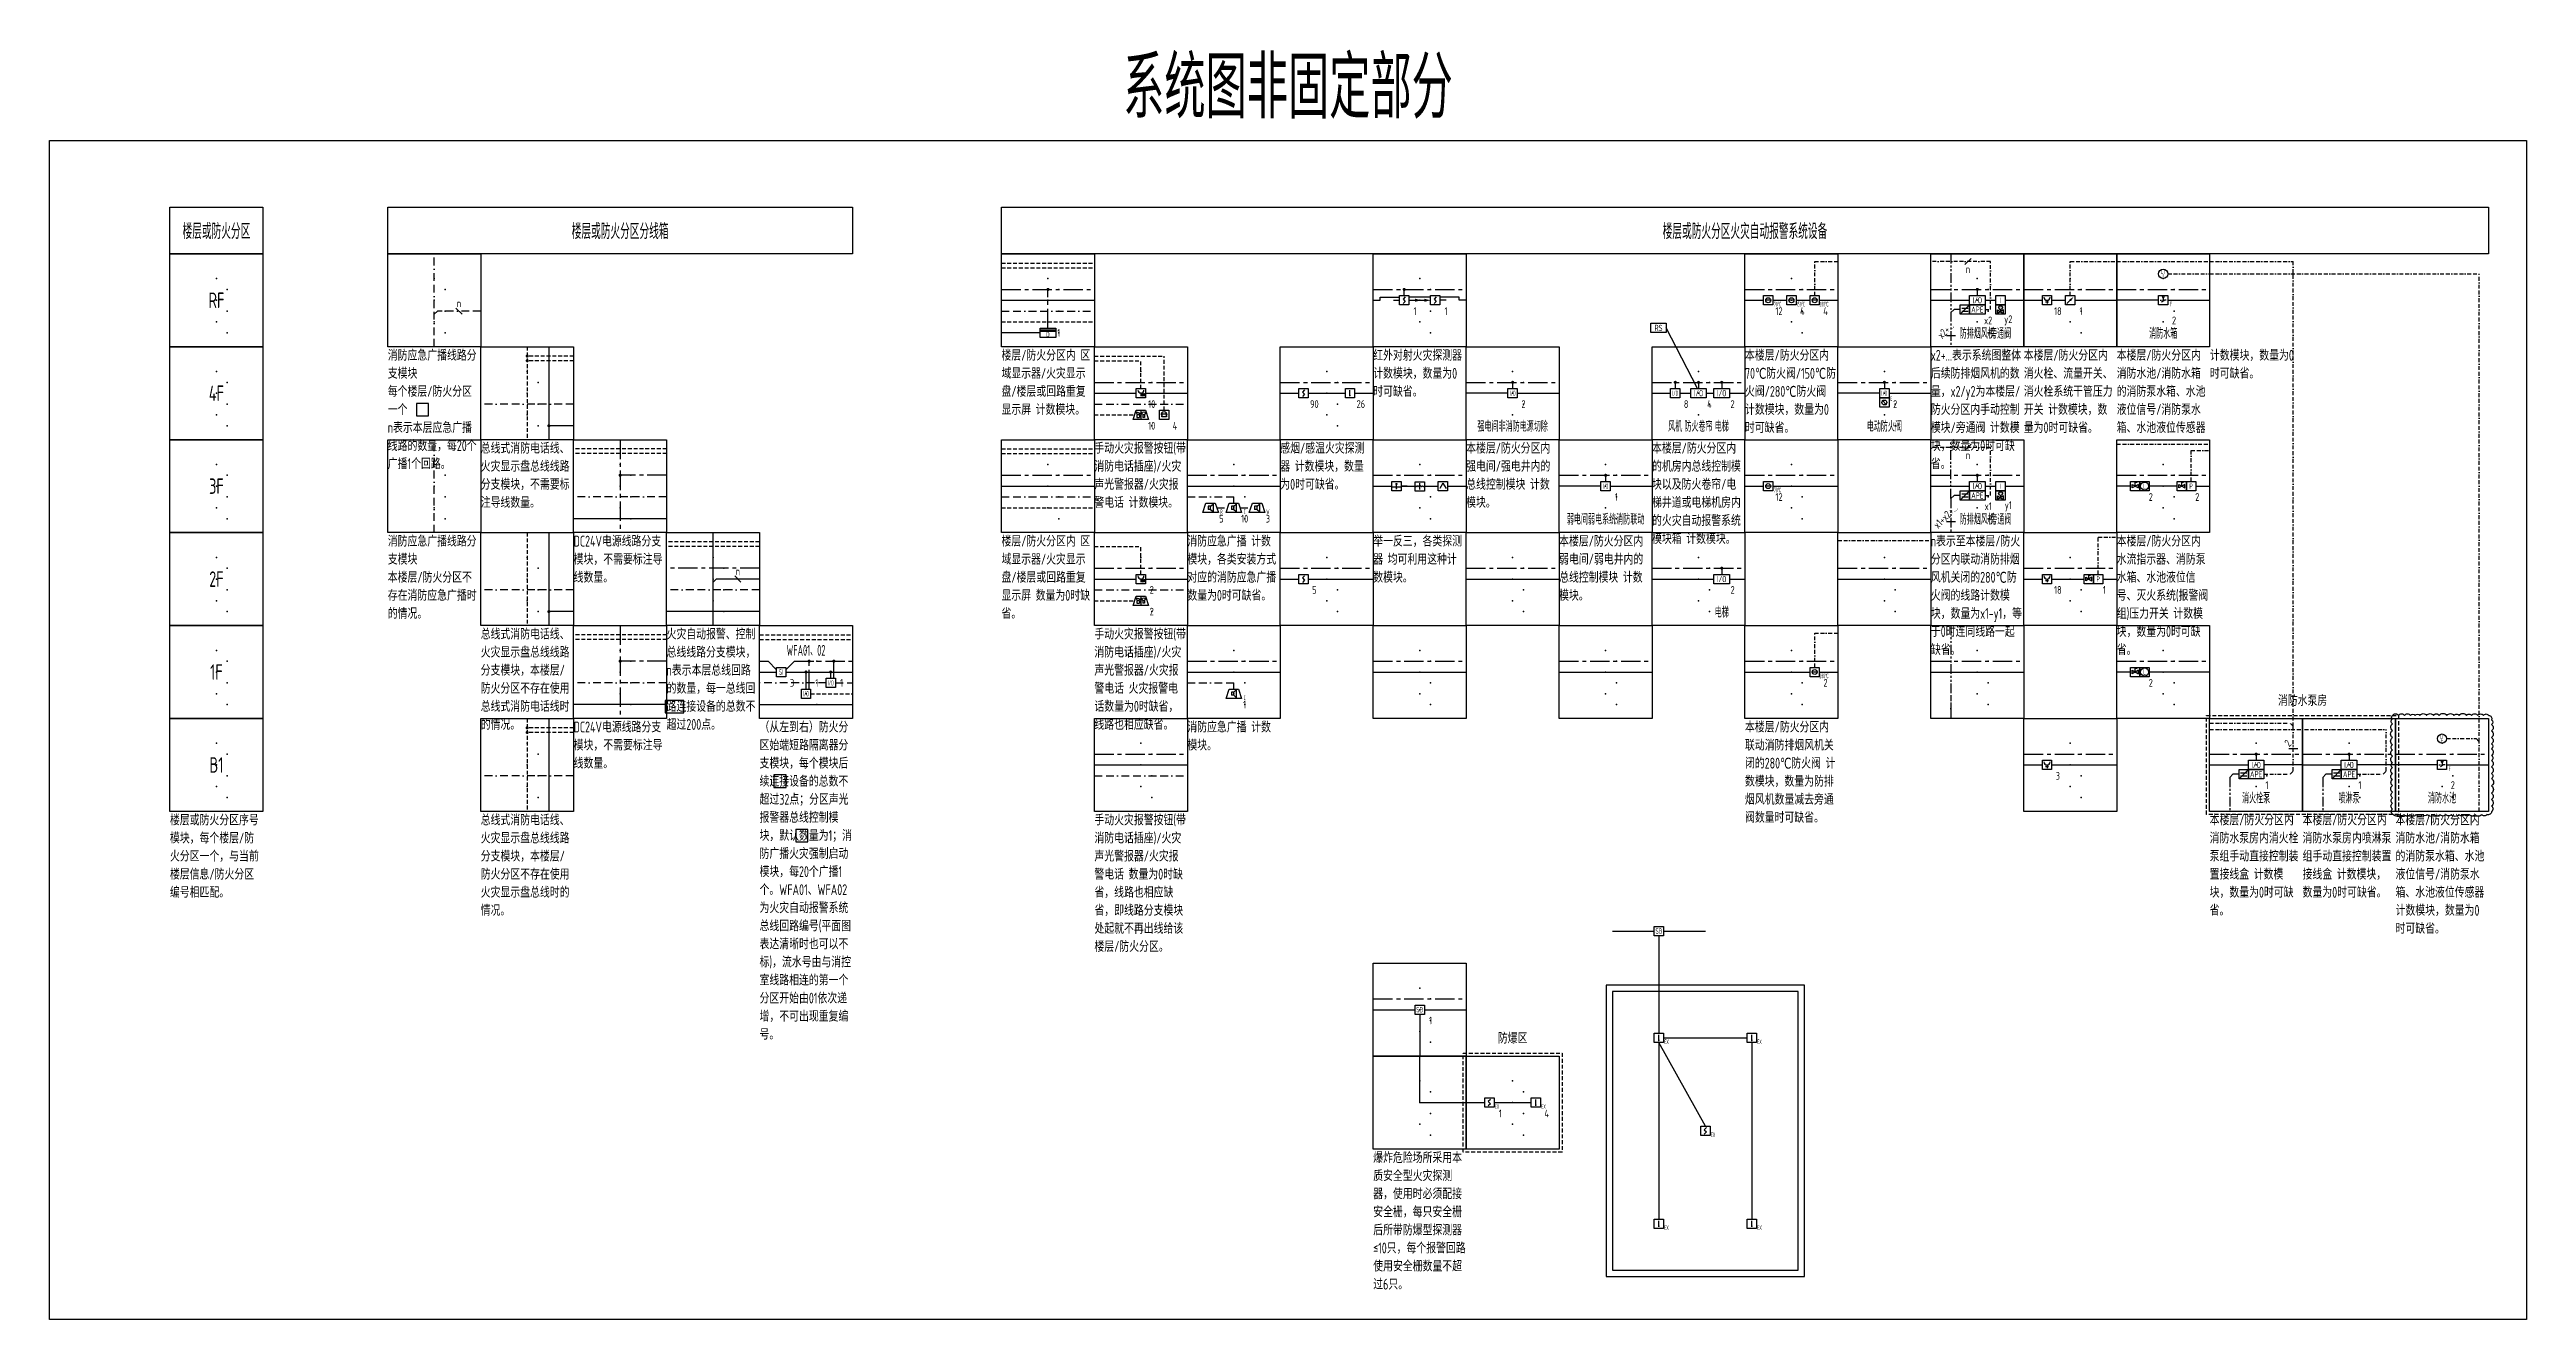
# Model space of a CAD drawing. Header units: millimetres. Extents: x -134159 to 349982, y -111568 to 195981.
# Drawn here: x -6887 to 73068, y 121521 to 162513 of the extents above; entities that cross this region are included whole.
import ezdxf
from ezdxf.enums import TextEntityAlignment as Align

# ---------------------------------------------------------------- set-up
doc = ezdxf.new("R2010")
doc.units = ezdxf.units.MM
doc.header["$LTSCALE"] = 500
doc.header["$MEASUREMENT"] = 0
for name, pattern in [('BORDER', [1.75, 0.5, -0.25, 0.5, -0.25, 0, -0.25]), ('BORDER2', [0.875, 0.25, -0.125, 0.25, -0.125, 0, -0.125]), ('CENTER', [2, 1.25, -0.25, 0.25, -0.25]), ('HIDDEN', [0.375, 0.25, -0.125]), ('PHANTOM2', [1.25, 0.625, -0.125, 0.125, -0.125, 0.125, -0.125])]:
    doc.linetypes.add(name, pattern=pattern)
doc.layers.get('0').update_dxf_attribs({"linetype": 'CONTINUOUS'})
for name, color, linetype in [('E-BRST-WIRE', 2, 'BORDER'), ('E-CTRL-WIRE', 3, 'BORDER2'), ('E-FAS-DEVC', 3, 'CONTINUOUS'), ('E-FAS-WIRE', 4, 'CONTINUOUS'), ('E-FAS-WIRE2', 1, 'CENTER'), ('E-FAS-WIRE4', 4, 'PHANTOM2'), ('E-FAS-WIRE5', 4, 'HIDDEN'), ('E-POWR-EQPM', 3, 'CONTINUOUS'), ('E-UNIV-DIAG', 2, 'CONTINUOUS'), ('E-UNIV-DIAG2', 2, 'HIDDEN'), ('E-UNIV-EL', 140, 'CONTINUOUS'), ('E-UNIV-NOTE', 6, 'CONTINUOUS'), ('说明', 7, 'CONTINUOUS')]:
    doc.layers.add(name, color=color, linetype=linetype)
doc.styles.add('TH-STYLE3', font='tssdeng.shx', dxfattribs={"width": 0.7, "bigfont": 'tssdchn.shx'})

msp = doc.modelspace()

# ---------------------------------------------------------------- texts
at = {"layer": 'E-UNIV-NOTE', "style": 'TH-STYLE3'}
for s, height, width, p in [('系统图非固定部分', 2000, 0.7, (33091, 161397)), ('楼层或防火分区', 500, 0.5, (-1500, 156670)), ('楼层或防火分区分线箱', 500, 0.5, (11532, 156670)), ('楼层或防火分区火灾自动报警系统设备', 500, 0.5, (47842, 156670)), ('RF', 500, 0.7, (-1500, 154420)), ('1', 250, 0.7, (37192, 154070)), ('1', 250, 0.7, (38192, 154070)), ('12', 250, 0.7, (48942, 154070)), ('4', 250, 0.7, (49692, 154070)), ('4', 250, 0.7, (50442, 154070)), ('防排烟风机', 350, 0.5, (55342, 153370)), ('x2', 250, 0.7, (55692, 153770)), ('旁通阀', 350, 0.5, (56092, 153370)), ('y2', 250, 0.7, (56342, 153770)), ('18', 250, 0.7, (57942, 154070)), ('1', 250, 0.7, (58692, 154070)), ('消防水箱', 350, 0.5, (61342, 153370)), ('2', 250, 0.7, (61692, 153770)), ('1', 250, 0.7, (25692, 153370)), ('4F', 500, 0.7, (-1500, 151420)), ('10', 250, 0.7, (28692, 151070)), ('90', 250, 0.7, (33942, 151070)), ('26', 250, 0.7, (35442, 151070)), ('2', 250, 0.7, (40692, 151070)), ('8', 250, 0.7, (45942, 151070)), ('4', 250, 0.7, (46692, 151070)), ('2', 250, 0.7, (47442, 151070)), ('2', 250, 0.7, (52692, 151070)), ('10', 250, 0.7, (28692, 150370)), ('4', 250, 0.7, (29442, 150370)), ('强电间非消防电源切除', 350, 0.5, (40342, 150370)), ('风机', 350, 0.5, (45592, 150370)), ('防火卷帘', 350, 0.5, (46342, 150370)), ('电梯', 350, 0.5, (47092, 150370)), ('电动防火阀', 350, 0.5, (52342, 150370)), ('3F', 500, 0.7, (-1500, 148420)), ('1', 250, 0.7, (43692, 148070)), ('12', 250, 0.7, (48942, 148070)), ('y1', 250, 0.7, (56342, 147770)), ('2', 250, 0.7, (60942, 148070)), ('2', 250, 0.7, (62442, 148070)), ('5', 250, 0.7, (30942, 147370)), ('10', 250, 0.7, (31692, 147370)), ('3', 250, 0.7, (32442, 147370)), ('弱电间弱电系统消防联动', 350, 0.5, (43342, 147370)), ('防排烟风机', 350, 0.5, (55342, 147370)), ('x1', 250, 0.7, (55692, 147770)), ('旁通阀', 350, 0.5, (56101, 147371)), ('2F', 500, 0.7, (-1500, 145420)), ('2', 250, 0.7, (28692, 145070)), ('5', 250, 0.7, (33942, 145070)), ('2', 250, 0.7, (47442, 145070)), ('18', 250, 0.7, (57942, 145070)), ('1', 250, 0.7, (59442, 145070)), ('2', 250, 0.7, (28692, 144370)), ('电梯', 350, 0.5, (47092, 144370)), ('WFA01、02', 350, 0.5, (17532, 143120)), ('1F', 500, 0.7, (-1500, 142420)), ('3', 250, 0.7, (17082, 142070)), ('1', 250, 0.7, (17882, 142070)), ('1', 250, 0.7, (18682, 142070)), ('2', 250, 0.7, (50442, 142070)), ('2', 250, 0.7, (60942, 142070)), ('1', 250, 0.7, (31692, 141370)), ('B1', 500, 0.7, (-1500, 139420)), ('3', 250, 0.7, (57942, 139070)), ('消火栓泵', 350, 0.5, (64342, 138370)), ('1', 250, 0.7, (64692, 138770)), ('喷淋泵', 350, 0.5, (67342, 138370)), ('1', 250, 0.7, (67692, 138770)), ('消防水池', 350, 0.5, (70342, 138370)), ('2', 250, 0.7, (70692, 138770)), ('2', 250, 0.7, (70692, 138770)), ('1', 250, 0.7, (37692, 131170)), ('1', 250, 0.7, (39942, 128170)), ('4', 250, 0.7, (41442, 128170))]:
    msp.add_text(s, height=height, dxfattribs=dict(at, width=width)).set_placement(p, align=Align.MIDDLE)
at = {"layer": 'E-UNIV-NOTE', "style": 'TH-STYLE3', "width": 0.7}
for s, p in [('消防水泵房', (65842, 141520)), ('防爆区', (40342, 130620))]:
    msp.add_text(s, height=350, rotation=360, dxfattribs=at).set_placement(p, align=Align.MIDDLE)
at = {"layer": '说明', "char_height": 350, "attachment_point": 1, "style": 'TH-STYLE3'}
for s, heights, insert in [('消防应急广播线路分支模块\\P每个楼层/防火分区一个\\Pn表示本层应急广播线路的数量，每{\\C1;\\c268534;20}个广播1个回路。', [0], (4032, 152820)), ('楼层/防火分区内 区域显示器/火灾显示盘/楼层或回路重复显示屏 计数模块。', [0], (23842, 152820)), ('红外对射火灾探测器 计数模块，数量为0时可缺省。', [0], (35842, 152820)), ('本楼层/防火分区内70℃防火阀/150℃防火阀/280℃防火阀 计数模块，数量为0时可缺省。', [0], (47842, 152820)), ('x2+...表示系统图整体后续防排烟风机的数量，x2/y2为本楼层/防火分区内手动控制模块/旁通阀 计数模块，数量为0时可缺省。', [0], (53842, 152820)), ('总线式消防电话线、火灾显示盘总线线路分支模块，不需要标注导线数量。', [0], (7032, 149820)), ('手动火灾报警按钮(带消防电话插座)/火灾声光警报器/火灾报警电话 计数模块。', [0], (26842, 149820)), ('感烟/感温火灾探测器 计数模块，数量为0时可缺省。', [0], (32842, 149820)), ('本楼层/防火分区内强电间/强电井内的总线控制模块 计数模块。', [0], (38842, 149820)), ('本楼层/防火分区内的机房内总线控制模块以及防火卷帘/电梯井道或电梯机房内的火灾自动报警系统模块箱 计数模块。', [0], (44842, 149820)), ('消防应急广播线路分支模块\\P本楼层/防火分区不存在消防应急广播时的情况。', [0], (4032, 146820)), ('DC24V电源线路分支模块，不需要标注导线数量。', [0], (10032, 146820)), ('楼层/防火分区内 区域显示器/火灾显示盘/楼层或回路重复显示屏 数量为0时缺省。', [0], (23842, 146820)), ('消防应急广播 计数模块，各类安装方式对应的消防应急广播数量为0时可缺省。', [0], (29842, 146820)), ('举一反三，各类探测器 均可利用这种计数模块。', [0], (35842, 146820)), ('本楼层/防火分区内弱电间/弱电井内的总线控制模块 计数模块。', [0], (41842, 146820)), ('n表示至本楼层/防火分区内联动消防排烟风机关闭的280℃防火阀的线路计数模块，数量为x1-y1，等于0时连同线路一起缺省。', [0], (53842, 146820)), ('本楼层/防火分区内水流指示器、消防泵水箱、水池液位信号、灭火系统(报警阀组)压力开关 计数模块，数量为0时可缺省。', [2900], (59842, 146820)), ('总线式消防电话线、火灾显示盘总线线路分支模块，本楼层/防火分区不存在使用总线式消防电话线时的情况。', [0], (7032, 143820)), ('火灾自动报警、控制总线线路分支模块，n表示本层总线回路的数量，每一总线回路连接设备的总数不超过{\\C1;200}点。', [0], (13032, 143820)), ('手动火灾报警按钮(带消防电话插座)/火灾声光警报器/火灾报警电话 火灾报警电话数量为0时缺省，线路也相应缺省。', [0], (26842, 143820)), ('DC24V电源线路分支模块，不需要标注导线数量。', [0], (10032, 140820)), ('（从左到右）防火分区始端短路隔离器分支模块，每个模块后续连接设备的总数不超过{\\C1;32}点；分区声光报警器总线控制模块，默认数量为1；消防广播火灾强制启动模块，每{\\C1;20}个广播1个。WFA01、WFA02为火灾自动报警系统总线回路编号(平面图表达清晰时也可以不标)，流水号由与消控室线路相连的第一个分区开始由01依次递增，不可出现重复编号。', [0], (16032, 140820)), ('消防应急广播 计数模块。', [0], (29842, 140820)), ('本楼层/防火分区内联动消防排烟风机关闭的280℃防火阀 计数模块，数量为防排烟风机数量减去旁通阀数量时可缺省。', [0], (47842, 140820)), ('楼层或防火分区序号模块，每个楼层/防火分区一个，与当前楼层信息/防火分区编号相匹配。', [0], (-3000, 137820)), ('总线式消防电话线、火灾显示盘总线线路分支模块，本楼层/防火分区不存在使用火灾显示盘总线时的情况。', [0], (7032, 137820)), ('手动火灾报警按钮(带消防电话插座)/火灾声光警报器/火灾报警电话 数量为0时缺省，线路也相应缺省，即线路分支模块处起就不再出线给该楼层/防火分区。', [0], (26842, 137820)), ('本楼层/防火分区内消防水泵房内消火栓泵组手动直接控制装置接线盒 计数模块，数量为0时可缺省。', [2900], (62842, 137820)), ('本楼层/防火分区内消防水泵房内喷淋泵组手动直接控制装置接线盒 计数模块，数量为0时可缺省。', [2900], (65842, 137820)), ('本楼层/防火分区内消防水池/消防水箱的消防泵水箱、水池液位信号/消防泵水箱、水池液位传感器 计数模块，数量为0时可缺省。', [2900], (68842, 137820)), ('爆炸危险场所采用本质安全型火灾探测器，使用时必须配接安全栅，每只安全栅后所带防爆型探测器≤10只，每个报警回路使用安全栅数量不超过6只。', [0], (35842, 126920))]:
    msp.add_mtext_dynamic_manual_height_columns(s, width=3000, gutter_width=9, heights=heights, dxfattribs=dict(at, insert=insert))
at = {"layer": '说明', "color": 3, "insert": (56842, 152820), "char_height": 350, "attachment_point": 1, "style": 'TH-STYLE3'}
msp.add_mtext_dynamic_manual_height_columns('本楼层/防火分区内消火栓、流量开关、消火栓系统干管压力开关 计数模块，数量为0时可缺省。', width=3000, gutter_width=9, heights=[2900], dxfattribs=at)
at = {"layer": '说明'}
note = msp.add_mtext_dynamic_manual_height_columns('本楼层/防火分区内消防水池/消防水箱的消防泵水箱、水池液位信号/消防泵水箱、水池液位传感器 计数模块，数量为0时可缺省。\\P', width=3000, gutter_width=9, heights=[2900, 0], dxfattribs=dict(at, insert=(59842, 152820), char_height=350, attachment_point=1, style='TH-STYLE3'))

# ---------------------------------------------------------------- blocks, each defined once
blk = doc.blocks.new('E-ES01')
blk.add_lwpolyline([(0, 3000), (3000, 3000), (3000, 0), (0, 0)], close=True)
for p in [(1500, 2200), (1850, 1850), (1500, 1500), (1500, 800), (1850, 1150), (1850, 450)]:
    blk.add_point(p)
blk = doc.blocks.new('E-BFAS550')
blk.add_lwpolyline([(-1.5, -1.5), (-1.5, 1.5), (1.5, 1.5), (1.5, -1.5)], close=True)
at = {"layer": 'E-UNIV-EL', "style": 'TH-STYLE3', "width": 0.7}
blk.add_attdef('F', text='', height=1.7, dxfattribs=at).set_placement((0, 0), align=Align.MIDDLE)
blk = doc.blocks.new('E-BFAS110-3')
blk.add_lwpolyline([(-1.5, -1.5), (-1.5, 1.5), (1.5, 1.5), (1.5, -1.5)], close=True)
at = {"layer": 'E-UNIV-EL'}
blk.add_lwpolyline([(0.35, 1.06), (-0.35, 0.35), (0.35, -0.35), (-0.35, -1.06)], dxfattribs=at)
at = {"layer": 'E-UNIV-EL', "style": 'TH-STYLE3', "width": 0.5}
blk.add_attdef('F', text='', height=1.5, dxfattribs=at).set_placement((2.5, -1.25), align=Align.MIDDLE)
blk = doc.blocks.new('E-BFAS120-3')
blk.add_lwpolyline([(-1.5, -1.5), (-1.5, 1.5), (1.5, 1.5), (1.5, -1.5)], close=True)
at = {"layer": 'E-UNIV-EL'}
blk.add_line((0, -1), (0, 1), dxfattribs=at)
at = {"layer": 'E-UNIV-EL', "const_width": 0.25}
blk.add_lwpolyline([(-0.125, -0.75, 1), (0.125, -0.75, 1)], format="xyb", close=True, dxfattribs=at)
at = {"layer": 'E-UNIV-EL', "style": 'TH-STYLE3', "width": 0.5}
blk.add_attdef('F', text='', height=1.5, dxfattribs=at).set_placement((2.5, -1.25), align=Align.MIDDLE)
blk = doc.blocks.new('E-ANNO04')
blk.add_line((-1, -1), (1, 1))
at = {"style": 'TH-STYLE3', "width": 0.7}
blk.add_attdef('N', text='', height=2.5, dxfattribs=at).set_placement((0, 2.5), align=Align.MIDDLE)
blk = doc.blocks.new('E-BFAS540')
blk.add_lwpolyline([(-1.5, -1.5), (-1.5, 1.5), (1.5, 1.5), (1.5, -1.5)], close=True)
at = {"layer": 'E-UNIV-EL', "style": 'TH-STYLE3', "width": 0.7}
blk.add_attdef('F', text='', height=1.7, dxfattribs=at).set_placement((0, 0), align=Align.MIDDLE)
blk = doc.blocks.new('E-BFAS520')
blk.add_lwpolyline([(-1.5, -1.5), (-1.5, 1.5), (1.5, 1.5), (1.5, -1.5)], close=True)
at = {"layer": 'E-UNIV-EL', "style": 'TH-STYLE3', "width": 0.5}
blk.add_attdef('F', text='', height=1.7, dxfattribs=at).set_placement((0, 0), align=Align.MIDDLE)
blk = doc.blocks.new('E-BFAS110')
blk.add_lwpolyline([(-1.5, -1.5), (-1.5, 1.5), (1.5, 1.5), (1.5, -1.5)], close=True)
at = {"layer": 'E-UNIV-EL'}
blk.add_lwpolyline([(0.35, 1.06), (-0.35, 0.35), (0.35, -0.35), (-0.35, -1.06)], dxfattribs=at)
blk = doc.blocks.new('E-BFAS120')
blk.add_lwpolyline([(-1.5, -1.5), (-1.5, 1.5), (1.5, 1.5), (1.5, -1.5)], close=True)
at = {"layer": 'E-UNIV-EL'}
blk.add_line((0, -1), (0, 1), dxfattribs=at)
at = {"layer": 'E-UNIV-EL', "const_width": 0.25}
blk.add_lwpolyline([(-0.125, -0.75, 1), (0.125, -0.75, 1)], format="xyb", close=True, dxfattribs=at)
blk = doc.blocks.new('E-BFAS112')
blk.add_lwpolyline([(-1.5, -1.5), (-1.5, 1.5), (1.5, 1.5), (1.5, -1.5)], close=True)
at = {"layer": 'E-UNIV-EL'}
for p, q in [((-3.5, 0), (-1.5, 0)), ((1.5, 0), (3.5, 0))]:
    blk.add_line(p, q, dxfattribs=at)
blk.add_lwpolyline([(0.35, 1.06), (-0.35, 0.35), (0.35, -0.35), (-0.35, -1.06)], dxfattribs=at)
blk.add_lwpolyline([(3.5, 0, 1, 0, 0), (5.5, 0, 0, 0, 0)], format="xyseb", dxfattribs=at)
blk = doc.blocks.new('E-BFAS113')
blk.add_lwpolyline([(-1.5, -1.5), (-1.5, 1.5), (1.5, 1.5), (1.5, -1.5)], close=True)
at = {"layer": 'E-UNIV-EL'}
for p, q in [((-5.5, 0), (-3.5, 0)), ((3.5, 0), (1.5, 0))]:
    blk.add_line(p, q, dxfattribs=at)
blk.add_lwpolyline([(-3.5, 0, 1, 0, 0), (-1.5, 0, 0, 0, 0)], format="xyseb", dxfattribs=at)
blk.add_lwpolyline([(0.35, 1.06), (-0.35, 0.35), (0.35, -0.35), (-0.35, -1.06)], dxfattribs=at)
blk = doc.blocks.new('E-BFAS610')
blk.add_lwpolyline([(-1.5, -1.5), (-1.5, 1.5), (1.5, 1.5), (1.5, -1.5)], close=True)
at = {"layer": 'E-UNIV-EL'}
for p, q in [((0, 0), (0, -1)), ((-0.5, -0.5), (0.5, -0.5))]:
    blk.add_line(p, q, dxfattribs=at)
blk.add_arc((0, 1), 1, 180, 0, dxfattribs=at)
blk = doc.blocks.new('E-BFAS620')
blk.add_lwpolyline([(-1.5, -1.5), (-1.5, 1.5), (1.5, 1.5), (1.5, -1.5)], close=True)
at = {"layer": 'E-UNIV-EL', "style": 'TH-STYLE3', "width": 0.7}
blk.add_attdef('F', text='', height=1.7, dxfattribs=at).set_placement((0, 0), align=Align.MIDDLE)
blk = doc.blocks.new('E-BFAS522')
blk.add_lwpolyline([(-1.5, -1.5), (-1.5, 1.5), (1.5, 1.5), (1.5, -1.5)], close=True)
at = {"layer": 'E-UNIV-EL'}
for p, q in [((-1.5, -1.5), (1.5, 1.5)), ((-1, 0.5), (1, 0.5)), ((-1, -0.5), (1, -0.5))]:
    blk.add_line(p, q, dxfattribs=at)
blk = doc.blocks.new('E-BFAS711')
blk.add_lwpolyline([(-1.5, -1.5), (-1.5, 1.5), (1.5, 1.5), (1.5, -1.5)], close=True)
at = {"layer": 'E-UNIV-EL'}
blk.add_line((1, 0), (-1, 0), dxfattribs=at)
blk.add_circle((0, 0), 0.8, dxfattribs=at)
at = {"layer": 'E-UNIV-EL', "style": 'TH-STYLE3', "width": 0.5}
blk.add_attdef('F', text='', height=1.5, dxfattribs=at).set_placement((3, -1.25), align=Align.MIDDLE)
blk = doc.blocks.new('E-BFAS712')
blk.add_lwpolyline([(-1.5, -1.5), (-1.5, 1.5), (1.5, 1.5), (1.5, -1.5)], close=True)
at = {"layer": 'E-UNIV-EL'}
blk.add_line((1, 0), (-1, 0), dxfattribs=at)
blk.add_circle((0, 0), 0.8, dxfattribs=at)
at = {"layer": 'E-UNIV-EL', "style": 'TH-STYLE3', "width": 0.5}
blk.add_attdef('F', text='', height=1.5, dxfattribs=at).set_placement((3, -1.25), align=Align.MIDDLE)
blk = doc.blocks.new('E-BFAS730')
blk.add_lwpolyline([(-1.5, -1.5), (-1.5, 1.5), (1.5, 1.5), (1.5, -1.5)], close=True)
at = {"layer": 'E-UNIV-EL'}
blk.add_line((-0.71, 0.71), (0.71, -0.71), dxfattribs=at)
blk.add_circle((0, 0), 0.8, dxfattribs=at)
at = {"layer": 'E-UNIV-EL', "style": 'TH-STYLE3', "width": 0.5}
blk.add_attdef('F', text='', height=1.5, dxfattribs=at).set_placement((2.25, 1.25), align=Align.MIDDLE)
blk = doc.blocks.new('E-BFAS212')
blk.add_lwpolyline([(-1.5, -1.5), (-1.5, 1.5), (1.5, 1.5), (1.5, -1.5)], close=True)
at = {"layer": 'E-UNIV-EL'}
blk.add_line((0, 0), (0, -1), dxfattribs=at)
for radius in [0.5, 0.25]:
    blk.add_circle((0.75, -0.5), radius, dxfattribs=at)
blk.add_arc((0, 1), 1, 180, 0, dxfattribs=at)
blk = doc.blocks.new('E-BFAS330')
blk.add_lwpolyline([(-2.5, -1.5), (-1.5, 1.5), (1.5, 1.5), (2.5, -1.5)], close=True)
at = {"layer": 'E-UNIV-EL'}
for p, q in [((-1.56, 1), (-0.24, 0.6)), ((-1.1, 0), (-1.56, 1)), ((-0.5, 0), (-1.3, 0)), ((-1.3, 0), (-1.3, -0.8)), ((-0.7, 0), (-0.24, 0.6)), ((-0.5, 0), (-0.5, -0.8)), ((0, 1.5), (0, -1.5)), ((0.6, 0.1), (0.6, -0.8)), ((1.2, 0.1), (1.2, -0.8)), ((-1.3, -0.8), (-0.5, -0.8)), ((1.2, -0.8), (0.6, -0.8))]:
    blk.add_line(p, q, dxfattribs=at)
blk.add_circle((0.9, 0.5), 0.5, dxfattribs=at)
blk = doc.blocks.new('E-BFAS621-2')
blk.add_lwpolyline([(-1.5, -1.5), (-1.5, 1.5), (1.5, 1.5), (1.5, -1.5)], close=True)
at = {"layer": 'E-UNIV-EL'}
for p in [(0, 0), (0.58, 1.15)]:
    blk.add_line(p, (0, 1.15), dxfattribs=at)
blk.add_lwpolyline([(1, -0.58), (1, 0.58), (-1, -0.58), (-1, 0.58)], close=True, dxfattribs=at)
blk = doc.blocks.new('E-BFAS410-2')
blk.add_lwpolyline([(-2.5, -1.5), (-1.5, 1.5), (1.5, 1.5), (2.5, -1.5)], close=True)
at = {"layer": 'E-UNIV-EL'}
for p, q in [((0, 0.5), (-0.8, 0.5)), ((-0.8, 0.5), (-0.8, -0.5)), ((0, 0.5), (0.8, 1.2)), ((0, -0.5), (0, 0.5)), ((0.8, 1.2), (0.8, -1.2)), ((0, -0.5), (-0.8, -0.5)), ((0, -0.5), (0.8, -1.2))]:
    blk.add_line(p, q, dxfattribs=at)
at = {"layer": 'E-UNIV-EL', "style": 'TH-STYLE3', "width": 0.5}
blk.add_attdef('F', text='', height=1.5, dxfattribs=at).set_placement((3.5, -1.25), align=Align.MIDDLE)
blk = doc.blocks.new('E-BFAS622')
blk.add_lwpolyline([(-1.5, -1.5), (-1.5, 1.5), (1.5, 1.5), (1.5, -1.5)], close=True)
at = {"layer": 'E-UNIV-EL'}
blk.add_circle((0, 0), 1.3, dxfattribs=at)
at = {"layer": 'E-UNIV-EL', "style": 'TH-STYLE3', "width": 0.7}
blk.add_attdef('S', text='', height=1.7, dxfattribs=at).set_placement((0, 0), align=Align.MIDDLE)
blk = doc.blocks.new('E-BDB004')
blk.add_lwpolyline([(-2.5, -1.5), (-2.5, 1.5), (2.5, 1.5), (2.5, -1.5)], close=True)
at = {"layer": 'E-UNIV-EL', "style": 'TH-STYLE3', "width": 0.7}
blk.add_attdef('BOX', text='', height=2, dxfattribs=at).set_placement((0, 0), align=Align.MIDDLE)
blk = doc.blocks.new('E-BFAS011')
blk.add_lwpolyline([(-2.5, -1.5), (-2.5, 1.5), (2.5, 1.5), (2.5, -1.5)], close=True)
at = {"layer": 'E-UNIV-EL', "style": 'TH-STYLE3', "width": 0.7}
blk.add_attdef('F', text='', height=2, dxfattribs=at).set_placement((0, 0), align=Align.MIDDLE)
blk = doc.blocks.new('E-BFAS622-2')
blk.add_lwpolyline([(-1.5, -1.5), (-1.5, 1.5), (1.5, 1.5), (1.5, -1.5)], close=True)
at = {"layer": 'E-UNIV-EL'}
blk.add_line((-1.06, -1.06), (0, 0), dxfattribs=at)
blk.add_lwpolyline([(0, 0, 0.75, 0, 0), (1.06, 1.06, 0, 0, 0)], format="xyseb", dxfattribs=at)
blk = doc.blocks.new('E-BFAS630-2')
blk.add_lwpolyline([(-1.5, -1.51), (-1.5, 1.49), (1.5, 1.49), (1.5, -1.51)], close=True)
at = {"layer": 'E-UNIV-EL'}
for p, q in [((0, 0.7), (0, 0.5)), ((0, 0.4), (0, 0.25)), ((0, 0.15), (0, 0)), ((0.2, 1.07), (0.45, 1.07)), ((-1, -0.01), (-0.5, -0.01)), ((0, -0.1), (0, -0.3))]:
    blk.add_line(p, q, dxfattribs=at)
blk.add_lwpolyline([(0, 1.45, -0.533333), (0, 0.7, -0.533333)], format="xyb", close=True, dxfattribs=at)
blk.add_lwpolyline([(1, -0.01), (0.5, -0.01), (-0.5, -0.59)], dxfattribs=at)
at = {"layer": 'E-UNIV-EL', "style": 'TH-STYLE3', "width": 0.5}
blk.add_attdef('F', text='', height=1.5, dxfattribs=at).set_placement((2.5, -1.26), align=Align.MIDDLE)
blk = doc.blocks.new('E-BFAS220')
blk.add_lwpolyline([(-1.5, -1.5), (-1.5, 1.5), (1.5, 1.5), (1.5, -1.5)], close=True)
at = {"layer": 'E-UNIV-EL'}
blk.add_lwpolyline([(0.58, 0), (1, 0, 1), (-1, 0), (-0.58, 0)], format="xyb", dxfattribs=at)
blk.add_lwpolyline([(-0.75, -0.67), (-0.5, 0.33), (0.5, 0.33), (0.75, -0.67)], close=True, dxfattribs=at)
blk = doc.blocks.new('E-BFAS030')
blk.add_lwpolyline([(-2.5, -1.5), (-2.5, 1.5), (2.5, 1.5), (2.5, -1.5)], close=True)
at = {"layer": 'E-UNIV-EL'}
for p, q in [((-2.5, 1), (2.5, 1)), ((-2.5, 0.5), (2.5, 0.5))]:
    blk.add_line(p, q, dxfattribs=at)
at = {"layer": 'E-UNIV-EL', "style": 'TH-STYLE3', "width": 0.7}
blk.add_attdef('F', text='', height=1.5, dxfattribs=at).set_placement((0, -0.5), align=Align.MIDDLE)
blk = doc.blocks.new('E-BFAS410-3')
blk.add_lwpolyline([(-2.5, -1.5), (-1.5, 1.5), (1.5, 1.5), (2.5, -1.5)], close=True)
at = {"layer": 'E-UNIV-EL'}
for p, q in [((0, 0.5), (-0.8, 0.5)), ((-0.8, 0.5), (-0.8, -0.5)), ((0, 0.5), (0.8, 1.2)), ((0, -0.5), (0, 0.5)), ((0.8, 1.2), (0.8, -1.2)), ((0, -0.5), (-0.8, -0.5)), ((0, -0.5), (0.8, -1.2))]:
    blk.add_line(p, q, dxfattribs=at)
at = {"layer": 'E-UNIV-EL', "style": 'TH-STYLE3', "width": 0.5}
blk.add_attdef('F', text='', height=1.5, dxfattribs=at).set_placement((3.5, -1.25), align=Align.MIDDLE)
blk = doc.blocks.new('E-BFAS410-4')
blk.add_lwpolyline([(-2.5, -1.5), (-1.5, 1.5), (1.5, 1.5), (2.5, -1.5)], close=True)
at = {"layer": 'E-UNIV-EL'}
for p, q in [((0, 0.5), (-0.8, 0.5)), ((-0.8, 0.5), (-0.8, -0.5)), ((0, 0.5), (0.8, 1.2)), ((0, -0.5), (0, 0.5)), ((0.8, 1.2), (0.8, -1.2)), ((0, -0.5), (-0.8, -0.5)), ((0, -0.5), (0.8, -1.2))]:
    blk.add_line(p, q, dxfattribs=at)
at = {"layer": 'E-UNIV-EL', "style": 'TH-STYLE3', "width": 0.5}
blk.add_attdef('F', text='', height=1.5, dxfattribs=at).set_placement((3.5, -1.25), align=Align.MIDDLE)
blk = doc.blocks.new('E-BFAS630-3')
blk.add_circle((0, 0), 1.5)
at = {"layer": 'E-UNIV-EL', "style": 'TH-STYLE3', "width": 0.5}
for p in [(0, 0.75), (0, -0.75)]:
    blk.add_attdef('F', text='', height=1.5, dxfattribs=at).set_placement(p, align=Align.MIDDLE)
blk = doc.blocks.new('E-BFAS621-4')
blk.add_lwpolyline([(-1.5, -1.5), (-1.5, 1.5), (1.5, 1.5), (1.5, -1.5)], close=True)
at = {"layer": 'E-UNIV-EL'}
blk.add_line((0, 0), (0, -0.7), dxfattribs=at)
blk.add_lwpolyline([(1, -1.28), (1, -0.12), (-1, -1.28), (-1, -0.12)], close=True, dxfattribs=at)
blk.add_circle((0, 0.65), 0.65, dxfattribs=at)
at = {"layer": 'E-UNIV-EL', "style": 'TH-STYLE3', "width": 0.7}
blk.add_attdef('F', text='', height=1, dxfattribs=at).set_placement((0, 0.65), align=Align.MIDDLE)
blk = doc.blocks.new('E-BFAS510')
blk.add_lwpolyline([(-1.5, -1.5), (-1.5, 1.5), (1.5, 1.5), (1.5, -1.5)], close=True)
at = {"layer": 'E-UNIV-EL', "style": 'TH-STYLE3', "width": 0.7}
blk.add_attdef('F', text='', height=1.7, dxfattribs=at).set_placement((0, 0), align=Align.MIDDLE)
blk = doc.blocks.new('E-BFAS122')
blk.add_lwpolyline([(-1.5, -1.5), (-1.5, 1.5), (1.5, 1.5), (1.5, -1.5)], close=True)
at = {"layer": 'E-UNIV-EL'}
for p, q in [((-3.5, 0), (-1.5, 0)), ((0.3, 0.6), (-0.3, 0.6)), ((0, -1), (0, 1)), ((3.5, 0), (1.5, 0)), ((1.5, -0.3), (-1.5, -0.3))]:
    blk.add_line(p, q, dxfattribs=at)
at = {"layer": 'E-UNIV-EL', "const_width": 0.25}
blk.add_lwpolyline([(-0.125, -0.75, 1), (0.125, -0.75, 1)], format="xyb", close=True, dxfattribs=at)
blk = doc.blocks.new('E-BFAS123')
blk.add_lwpolyline([(-1.5, -1.5), (-1.5, 1.5), (1.5, 1.5), (1.5, -1.5)], close=True)
at = {"layer": 'E-UNIV-EL'}
blk.add_line((0, -1), (0, 1), dxfattribs=at)
blk.add_lwpolyline([(1.5, 0.09), (1.24, -0.18), (0.88, 0.18), (0.53, -0.18), (0.18, 0.18), (-0.18, -0.18), (-0.53, 0.18), (-0.88, -0.18), (-1.24, 0.18), (-1.5, -0.09)], dxfattribs=at)
at = {"layer": 'E-UNIV-EL', "const_width": 0.25}
blk.add_lwpolyline([(-0.12, -0.75, 1), (0.12, -0.75, 1)], format="xyb", close=True, dxfattribs=at)
blk = doc.blocks.new('E-BFAS130')
blk.add_lwpolyline([(-1.5, -1.5), (-1.5, 1.5), (1.5, 1.5), (1.5, -1.5)], close=True)
at = {"layer": 'E-UNIV-EL'}
for q in [(-1, -0.73), (1, -0.73)]:
    blk.add_line((0, 1), q, dxfattribs=at)
blk = doc.blocks.new('E-BFAS713')
blk.add_lwpolyline([(-1.5, -1.5), (-1.5, 1.5), (1.5, 1.5), (1.5, -1.5)], close=True)
at = {"layer": 'E-UNIV-EL'}
blk.add_line((1, 0), (-1, 0), dxfattribs=at)
blk.add_circle((0, 0), 0.8, dxfattribs=at)
at = {"layer": 'E-UNIV-EL', "style": 'TH-STYLE3', "width": 0.5}
blk.add_attdef('F', text='', height=1.5, dxfattribs=at).set_placement((3, -1.25), align=Align.MIDDLE)
blk = doc.blocks.new('E-BFAS810')
blk.add_lwpolyline([(-2.5, -1.5), (-2.5, 1.5), (2.5, 1.5), (2.5, -1.5)], close=True)
at = {"layer": 'E-UNIV-EL', "style": 'TH-STYLE3', "width": 0.7}
blk.add_attdef('BOX', text='', height=2, dxfattribs=at).set_placement((0, 0), align=Align.MIDDLE)

# ---------------------------------------------------------------- linework, layer by layer
at = {"layer": 'E-BRST-WIRE'}
for p, q in [((5532, 152920), (5532, 155920)), ((5532, 153970), (5632, 154070)), ((7032, 154070), (5632, 154070)), ((23842, 154070), (26842, 154070)), ((10032, 151070), (7032, 151070)), ((26842, 151070), (29842, 151070)), ((5532, 146920), (5532, 149920)), ((13032, 148070), (10032, 148070)), ((23842, 148070), (26842, 148070)), ((29842, 148070), (31342, 148070)), ((31342, 147870), (31342, 148070)), ((30792, 147720), (31142, 147720)), ((31542, 147720), (31892, 147720)), ((10032, 145070), (7032, 145070)), ((16032, 145070), (13032, 145070)), ((26842, 145070), (29842, 145070)), ((13032, 142070), (10032, 142070)), ((18182, 142070), (16032, 142070)), ((18482, 142070), (19032, 142070)), ((29842, 142070), (31342, 142070)), ((31342, 141870), (31342, 142070)), ((10032, 139070), (7032, 139070)), ((26842, 139070), (29842, 139070))]:
    msp.add_line(p, q, dxfattribs=at)
at = {"layer": 'E-CTRL-WIRE'}
for p, q in [((50092, 154570), (50092, 155670)), ((50092, 155670), (50842, 155670)), ((55767, 155670), (53842, 155670)), ((55767, 154120), (55767, 155670)), ((58342, 154570), (58342, 155670)), ((58342, 155670), (59842, 155670)), ((59842, 155670), (62842, 155670)), ((61492, 155270), (62842, 155270)), ((62842, 155670), (65542, 155670)), ((62842, 155270), (71542, 155270)), ((65542, 140670), (65542, 155670)), ((71542, 140170), (71542, 155270)), ((55592, 154120), (55767, 154120)), ((55767, 149670), (53842, 149670)), ((55767, 148120), (55767, 149670)), ((59842, 149770), (62842, 149770)), ((62242, 149570), (62842, 149570)), ((62242, 148570), (62242, 149570)), ((55592, 148120), (55767, 148120)), ((50842, 146670), (53842, 146670)), ((59242, 146770), (59842, 146770)), ((59242, 145570), (59242, 146770)), ((50092, 142570), (50092, 143670)), ((50092, 143670), (50842, 143670)), ((54492, 141620), (54492, 140920)), ((62842, 140770), (65442, 140770)), ((65542, 140670), (65442, 140770)), ((62842, 140570), (68542, 140570)), ((65542, 139220), (65542, 140670)), ((68542, 139220), (68542, 140570)), ((70492, 140270), (71442, 140270)), ((71442, 140270), (71542, 140170)), ((71542, 137920), (71542, 140170)), ((65442, 139120), (65542, 139220)), ((68442, 139120), (68542, 139220)), ((64592, 139120), (65442, 139120)), ((64592, 139120), (65442, 139120)), ((67592, 139120), (68442, 139120))]:
    msp.add_line(p, q, dxfattribs=at)
at = {"layer": 'E-FAS-WIRE'}
for p, q in [((23842, 154420), (26842, 154420)), ((37692, 154520), (36992, 154520)), ((47842, 154420), (48442, 154420)), ((48742, 154420), (49192, 154420)), ((49492, 154420), (49942, 154420)), ((50242, 154420), (50842, 154420)), ((53842, 154420), (55092, 154420)), ((55592, 154420), (55942, 154420)), ((56242, 154420), (56842, 154420)), ((56842, 154420), (57442, 154420)), ((57742, 154420), (58192, 154420)), ((58492, 154420), (59842, 154420)), ((61192, 154420), (59842, 154420)), ((61492, 154420), (62842, 154420)), ((9232, 152920), (9232, 149920)), ((25092, 153370), (23842, 153370)), ((26842, 151420), (28192, 151420)), ((28492, 151420), (29842, 151420)), ((32842, 151420), (33442, 151420)), ((33742, 151420), (34942, 151420)), ((35242, 151420), (35842, 151420)), ((40192, 151420), (38842, 151420)), ((40492, 151420), (41842, 151420)), ((44842, 151420), (45442, 151420)), ((45742, 151420), (46092, 151420)), ((46592, 151420), (46842, 151420)), ((47342, 151420), (47842, 151420)), ((52192, 151420), (50842, 151420)), ((52492, 151420), (53842, 151420)), ((10032, 150370), (9232, 150370)), ((23842, 148420), (26842, 148420)), ((29842, 148420), (32842, 148420)), ((35842, 148420), (36442, 148420)), ((36742, 148420), (37192, 148420)), ((37492, 148420), (37942, 148420)), ((38242, 148420), (38842, 148420)), ((43192, 148420), (41842, 148420)), ((43492, 148420), (44842, 148420)), ((47842, 148420), (48442, 148420)), ((48742, 148420), (50842, 148420)), ((53842, 148420), (55092, 148420)), ((55592, 148420), (55942, 148420)), ((56242, 148420), (56842, 148420)), ((60292, 148420), (59842, 148420)), ((61792, 148420), (60872, 148420)), ((62392, 148420), (62842, 148420)), ((13032, 147370), (10032, 147370)), ((9232, 146920), (9232, 143920)), ((14532, 143920), (14532, 146920)), ((14532, 145320), (14632, 145420)), ((16032, 145420), (14632, 145420)), ((26842, 145420), (28192, 145420)), ((28492, 145420), (29842, 145420)), ((32842, 145420), (33442, 145420)), ((33742, 145420), (35842, 145420)), ((38842, 145420), (41842, 145420)), ((44842, 145420), (46842, 145420)), ((47342, 145420), (47842, 145420)), ((50842, 145420), (53842, 145420)), ((56842, 145420), (57442, 145420)), ((57742, 145420), (58792, 145420)), ((59392, 145420), (59842, 145420)), ((10032, 144370), (9232, 144370)), ((16032, 144370), (13032, 144370)), ((16032, 142420), (16582, 142420)), ((16882, 142420), (19032, 142420)), ((17532, 141870), (17532, 142420)), ((18332, 142220), (18332, 142420)), ((29842, 142420), (32842, 142420)), ((35842, 142420), (38842, 142420)), ((41842, 142420), (44842, 142420)), ((47842, 142420), (49942, 142420)), ((50242, 142420), (50842, 142420)), ((53842, 142420), (56842, 142420)), ((60292, 142420), (59842, 142420)), ((62842, 142420), (60872, 142420)), ((9232, 140920), (9232, 137920)), ((13032, 141370), (10032, 141370)), ((16032, 141370), (19032, 141370)), ((26842, 139420), (29842, 139420)), ((56842, 139420), (57442, 139420)), ((57742, 139420), (59842, 139420)), ((62842, 139420), (64092, 139420)), ((64342, 139770), (64342, 139570)), ((65842, 139420), (64592, 139420)), ((65842, 139420), (67092, 139420)), ((67342, 139770), (67342, 139570)), ((68842, 139420), (67592, 139420)), ((70192, 139420), (68842, 139420)), ((70492, 139420), (71842, 139420)), ((43564, 134059), (44914, 134059)), ((45064, 133909), (45064, 130759)), ((45214, 134059), (46564, 134059)), ((35842, 131520), (37192, 131520)), ((37342, 131370), (37342, 130020)), ((37492, 131520), (38842, 131520)), ((45064, 130459), (45064, 124759)), ((46564, 127759), (45064, 130459)), ((45214, 130609), (47914, 130609)), ((48064, 130459), (48064, 124759)), ((37342, 128520), (37342, 130020)), ((37342, 128520), (38842, 128520)), ((38842, 128520), (39442, 128520)), ((39742, 128520), (40942, 128520))]:
    msp.add_line(p, q, dxfattribs=at)
for points in [[(35842, 154420), (36067, 154420), (36067, 154520), (36692, 154520)], [(38842, 154420), (38617, 154420), (38617, 154520), (37992, 154520)]]:
    msp.add_lwpolyline(points, dxfattribs=at)
at = {"layer": 'E-FAS-WIRE', "const_width": 50}
for points in [[(9207, 150370, 1), (9257, 150370, 1)], [(9207, 144370, 1), (9257, 144370, 1)], [(17507, 142420, 1), (17557, 142420, 1)], [(18307, 142420, 1), (18357, 142420, 1)], [(64317, 139770, 1), (64367, 139770, 1)], [(67317, 139770, 1), (67367, 139770, 1)]]:
    msp.add_lwpolyline(points, format="xyb", close=True, dxfattribs=at)
at = {"layer": 'E-FAS-WIRE2'}
for p, q in [((23842, 154770), (26842, 154770)), ((25342, 153520), (25342, 154770)), ((35842, 154770), (38842, 154770)), ((36842, 154570), (36842, 154770)), ((47842, 154770), (50842, 154770)), ((53842, 154770), (56842, 154770)), ((55342, 154770), (55342, 154570)), ((56842, 154770), (59842, 154770)), ((59842, 154770), (62842, 154770)), ((26842, 151770), (29842, 151770)), ((32842, 151770), (35842, 151770)), ((38842, 151770), (41842, 151770)), ((40342, 151770), (40342, 151570)), ((44842, 151770), (47842, 151770)), ((45592, 151770), (45592, 151570)), ((46342, 151770), (46342, 151570)), ((47092, 151770), (47092, 151570)), ((50842, 151770), (53842, 151770)), ((52342, 151770), (52342, 151570)), ((11532, 149920), (11532, 146920)), ((13032, 148770), (11532, 148770)), ((23842, 148770), (26842, 148770)), ((29842, 148770), (32842, 148770)), ((35842, 148770), (38842, 148770)), ((41842, 148770), (44842, 148770)), ((43342, 148770), (43342, 148570)), ((47842, 148770), (50842, 148770)), ((53842, 148770), (56842, 148770)), ((55342, 148770), (55342, 148570)), ((59842, 148770), (62842, 148770)), ((16032, 145770), (13032, 145770)), ((26842, 145770), (29842, 145770)), ((32842, 145770), (35842, 145770)), ((38842, 145770), (41842, 145770)), ((44842, 145770), (47842, 145770)), ((47092, 145770), (47092, 145570)), ((50842, 145770), (53842, 145770)), ((56842, 145770), (59842, 145770)), ((11532, 143920), (11532, 140920)), ((13032, 142770), (11532, 142770)), ((16032, 142770), (16307, 142770)), ((16582, 142495), (16307, 142770)), ((16882, 142495), (17157, 142770)), ((17157, 142770), (19032, 142770)), ((17632, 141870), (17632, 142770)), ((18432, 142220), (18432, 142770)), ((29842, 142770), (32842, 142770)), ((35842, 142770), (38842, 142770)), ((41842, 142770), (44842, 142770)), ((47842, 142770), (50842, 142770)), ((53842, 142770), (56842, 142770)), ((59842, 142770), (62842, 142770)), ((26842, 139770), (29842, 139770)), ((56842, 139770), (59842, 139770)), ((62842, 139770), (65842, 139770)), ((65842, 139770), (68842, 139770)), ((68842, 139770), (71842, 139770)), ((68842, 139770), (71842, 139770)), ((35842, 131870), (38842, 131870))]:
    msp.add_line(p, q, dxfattribs=at)
at = {"layer": 'E-FAS-WIRE2', "const_width": 50}
for points in [[(25317, 154770, 1), (25367, 154770, 1)], [(36817, 154770, 1), (36867, 154770, 1)], [(55317, 154770, 1), (55367, 154770, 1)], [(40317, 151770, 1), (40367, 151770, 1)], [(45567, 151770, 1), (45617, 151770, 1)], [(46317, 151770, 1), (46367, 151770, 1)], [(47067, 151770, 1), (47117, 151770, 1)], [(52317, 151770, 1), (52367, 151770, 1)], [(11507, 148770, 1), (11557, 148770, 1)], [(43317, 148770, 1), (43367, 148770, 1)], [(55317, 148770, 1), (55367, 148770, 1)], [(47067, 145770, 1), (47117, 145770, 1)], [(11507, 142770, 1), (11557, 142770, 1)], [(17607, 142770, 1), (17657, 142770, 1)], [(18407, 142770, 1), (18457, 142770, 1)]]:
    msp.add_lwpolyline(points, format="xyb", close=True, dxfattribs=at)
at = {"layer": 'E-FAS-WIRE4'}
for p, q in [((54492, 155920), (54492, 152920)), ((54492, 154020), (54592, 154120)), ((54792, 154120), (54592, 154120)), ((54492, 148020), (54492, 149920)), ((54492, 148020), (54592, 148120)), ((54492, 148020), (54492, 146920)), ((54792, 148120), (54592, 148120)), ((54492, 143920), (54492, 140920)), ((63492, 139020), (63592, 139120)), ((63492, 139020), (63492, 137920)), ((63792, 139120), (63592, 139120)), ((66492, 139020), (66592, 139120)), ((66492, 139020), (66492, 137920)), ((66792, 139120), (66592, 139120))]:
    msp.add_line(p, q, dxfattribs=at)
at = {"layer": 'E-FAS-WIRE5'}
for p, q in [((23842, 155620), (26842, 155620)), ((23842, 155470), (26842, 155470)), ((23842, 153720), (26842, 153720)), ((8532, 152920), (8532, 149920)), ((10032, 152620), (8532, 152620)), ((10032, 152470), (8532, 152470)), ((26842, 152620), (29092, 152620)), ((26842, 152470), (28342, 152470)), ((28342, 151570), (28342, 152470)), ((29092, 150870), (29092, 152620)), ((26842, 150720), (28142, 150720)), ((13032, 149620), (10032, 149620)), ((23842, 149620), (26842, 149620)), ((13032, 149470), (10032, 149470)), ((23842, 149470), (26842, 149470)), ((23842, 147720), (26842, 147720)), ((8532, 146920), (8532, 143920)), ((16032, 146620), (13032, 146620)), ((16032, 146470), (13032, 146470)), ((26842, 146470), (28342, 146470)), ((28342, 145570), (28342, 146470)), ((26842, 144720), (28142, 144720)), ((13032, 143620), (10032, 143620)), ((13032, 143470), (10032, 143470)), ((16032, 143620), (19032, 143620)), ((16032, 143470), (19032, 143470)), ((17682, 141720), (19032, 141720)), ((8532, 140920), (8532, 137920)), ((10032, 140620), (8532, 140620)), ((10032, 140470), (8532, 140470))]:
    msp.add_line(p, q, dxfattribs=at)
at = {"layer": 'E-FAS-WIRE5', "const_width": 50}
for points in [[(8507, 152620, 1), (8557, 152620, 1)], [(8507, 152470, 1), (8557, 152470, 1)], [(8507, 140620, 1), (8557, 140620, 1)], [(8507, 140470, 1), (8557, 140470, 1)]]:
    msp.add_lwpolyline(points, format="xyb", close=True, dxfattribs=at)
at = {"layer": 'E-UNIV-DIAG'}
for points in [[(-3000, 157420), (0, 157420), (0, 155920), (-3000, 155920)], [(4032, 157420), (19032, 157420), (19032, 155920), (4032, 155920)], [(23842, 157420), (71842, 157420), (71842, 155920), (23842, 155920)]]:
    msp.add_lwpolyline(points, close=True, dxfattribs=at)
at = {"layer": 'E-UNIV-DIAG2'}
for points in [[(62742, 137820), (62742, 141020), (68942, 141020), (68942, 137820)], [(38742, 126920), (38742, 130120), (41942, 130120), (41942, 126920)]]:
    msp.add_lwpolyline(points, close=True, dxfattribs=at)
at = {"layer": 'E-UNIV-NOTE'}
msp.add_lwpolyline([(68742, 141020, -0.520567), (68942, 141020, -0.520567), (69129, 141020, -0.520567), (69322, 141020, -0.520567), (69474, 141020, -0.520567), (69630, 141020, -0.520567), (69847, 141020, -0.520567), (70064, 141020, -0.520567), (70254, 141020, -0.520567), (70500, 141020, -0.520567), (70728, 141020, -0.520567), (70895, 141020, -0.520567), (71135, 141020, -0.520567), (71295, 141020, -0.520567), (71494, 141020, -0.520567), (71679, 141020, -0.520567), (71854, 141020, -0.520567), (71942, 140881, -0.520567), (71942, 140724, -0.520567), (71942, 140519, -0.520567), (71942, 140309, -0.520567), (71942, 140102, -0.520567), (71942, 139945, -0.520567), (71942, 139730, -0.520567), (71942, 139559, -0.520567), (71942, 139361, -0.520567), (71942, 139144, -0.520567), (71942, 138979, -0.520567), (71942, 138742, -0.520567), (71942, 138513, -0.520567), (71942, 138302, -0.520567), (71942, 138094, -0.520567), (71942, 137914, -0.520567), (71792, 137820, -0.520567), (71624, 137820, -0.520567), (71412, 137820, -0.520567), (71227, 137820, -0.520567), (71067, 137820, -0.520567), (70887, 137820, -0.520567), (70647, 137820, -0.520567), (70465, 137820, -0.520567), (70280, 137820, -0.520567), (70096, 137820, -0.520567), (69861, 137820, -0.520567), (69710, 137820, -0.520567), (69510, 137820, -0.520567), (69309, 137820, -0.520567), (69115, 137820, -0.520567), (68956, 137820, -0.520567), (68769, 137820, -0.520567), (68742, 137999, -0.520567), (68742, 138184, -0.520567), (68742, 138357, -0.520567), (68742, 138542, -0.520567), (68742, 138758, -0.520567), (68742, 138947, -0.520567), (68742, 139141, -0.520567), (68742, 139333, -0.520567), (68742, 139494, -0.520567), (68742, 139703, -0.520567), (68742, 139905, -0.520567), (68742, 140072, -0.520567), (68742, 140302, -0.520567), (68742, 140535, -0.520567), (68742, 140749, -0.520567), (68742, 140906, -0.520567)], format="xyb", close=True, dxfattribs=at)
at = {"layer": '说明'}
for points in [[(73068, 121521), (-6887, 121521), (-6887, 159575), (73068, 159575)], [(49764, 132309), (43364, 132309), (43364, 122909), (49764, 122909)], [(49564, 132109), (43564, 132109), (43564, 123109), (49564, 123109)]]:
    msp.add_lwpolyline(points, close=True, dxfattribs=at)
msp.add_lwpolyline([(46313, 151570), (45301, 153528)], dxfattribs=at)
at = {"layer": '说明', "color": 3}
for points in [[(5346, 151092), (4956, 151092), (4956, 150688), (5346, 150688)], [(13585, 141502), (12990, 141502), (12990, 141098), (13585, 141098)], [(16887, 139096), (16497, 139096), (16497, 138692), (16887, 138692)], [(17594, 137340), (17204, 137340), (17204, 136937), (17594, 136937)]]:
    msp.add_lwpolyline(points, close=True, dxfattribs=at)

# ---------------------------------------------------------------- block references
at = {"layer": 'E-FAS-DEVC'}
ref = msp.add_blockref('E-BFAS630-3', (61342, 155270), dxfattribs=dict(at, xscale=100, yscale=100, zscale=100))
ref.add_attrib('F', 'LT', dxfattribs={"layer": 'E-UNIV-EL', "height": 150, "style": 'TH-STYLE3', "width": 0.5}).set_placement((61342, 155345), align=Align.MIDDLE)
ref.add_attrib('F', 'F', dxfattribs={"layer": 'E-UNIV-EL', "height": 150, "style": 'TH-STYLE3', "width": 0.5}).set_placement((61342, 155195), align=Align.MIDDLE)
at = {"layer": 'E-FAS-DEVC', "xscale": 100, "yscale": 100, "zscale": 100}
for name, p in [('E-BFAS112', (36842, 154420)), ('E-BFAS113', (37842, 154420)), ('E-BFAS610', (57592, 154420)), ('E-BFAS622-2', (58342, 154420)), ('E-BFAS522', (54942, 154120)), ('E-BFAS212', (28342, 151420)), ('E-BFAS110', (33592, 151420)), ('E-BFAS120', (35092, 151420)), ('E-BFAS330', (28342, 150720)), ('E-BFAS220', (29092, 150720)), ('E-BFAS122', (36592, 148420)), ('E-BFAS123', (37342, 148412)), ('E-BFAS130', (38092, 148420)), ('E-BFAS522', (54942, 148120)), ('E-BFAS621-2', (60442, 148420)), ('E-BFAS621-2', (61942, 148420)), ('E-BFAS212', (28342, 145420)), ('E-BFAS110', (33592, 145420)), ('E-BFAS610', (57592, 145420)), ('E-BFAS621-2', (58942, 145420)), ('E-BFAS330', (28342, 144720)), ('E-BFAS621-2', (60442, 142420)), ('E-BFAS610', (57592, 139420)), ('E-BFAS522', (63942, 139120)), ('E-BFAS522', (66942, 139120))]:
    msp.add_blockref(name, p, dxfattribs=at)
for name, p, values in [('E-BFAS711', (48592, 154420), {'F': '70℃'}), ('E-BFAS713', (49342, 154420), {'F': '150℃'}), ('E-BFAS712', (50092, 154420), {'F': '280℃'}), ('E-BFAS011', (55342, 154420), {'F': 'I/O'}), ('E-BFAS510', (56092, 154420), {'F': 'I'}), ('E-BFAS630-2', (61342, 154421), {'F': 'F'}), ('E-BFAS030', (25342, 153370), {'F': 'D'}), ('E-BFAS520', (40342, 151420), {'F': 'I/O'}), ('E-BFAS520', (45592, 151420), {'F': 'I/O'}), ('E-BFAS011', (46342, 151420), {'F': 'I/O'}), ('E-BFAS011', (47092, 151420), {'F': 'I/O'}), ('E-BFAS520', (52342, 151420), {'F': 'I/O'}), ('E-BFAS730', (52342, 151120), {'F': 'E'}), ('E-BFAS520', (43342, 148420), {'F': 'I/O'}), ('E-BFAS711', (48592, 148420), {'F': '70℃'}), ('E-BFAS011', (55342, 148420), {'F': 'I/O'}), ('E-BFAS510', (56092, 148420), {'F': 'I'}), ('E-BFAS622', (60742, 148420), {'S': 'L'}), ('E-BFAS620', (62242, 148420), {'F': 'P'}), ('E-BFAS410-3', (30592, 147720), {'F': 'R'}), ('E-BFAS410-2', (31342, 147720), {'F': 'C'}), ('E-BFAS410-4', (32092, 147720), {'F': 'W'}), ('E-BFAS011', (47092, 145420), {'F': 'I/O'}), ('E-BFAS620', (59242, 145420), {'F': 'P'}), ('E-BFAS540', (16732, 142420), {'F': 'SI'}), ('E-BFAS712', (50092, 142420), {'F': '280℃'}), ('E-BFAS622', (60742, 142420), {'S': 'L'}), ('E-BFAS520', (17532, 141720), {'F': 'I/O'}), ('E-BFAS520', (18332, 142070), {'F': 'I/O'}), ('E-BFAS410-2', (31342, 141720), {'F': 'C'}), ('E-BFAS011', (64342, 139420), {'F': 'I/O'}), ('E-BFAS011', (67342, 139420), {'F': 'I/O'}), ('E-BFAS630-2', (70342, 139421), {'F': 'F'}), ('E-BFAS550', (45064, 134059), {'F': 'SB'}), ('E-BFAS550', (37342, 131520), {'F': 'SB'}), ('E-BFAS120-3', (45064, 130609), {'F': 'EX'}), ('E-BFAS120-3', (48064, 130609), {'F': 'EX'}), ('E-BFAS110-3', (39592, 128520), {'F': 'EX'}), ('E-BFAS120-3', (41092, 128520), {'F': 'EX'}), ('E-BFAS110-3', (46564, 127609), {'F': 'EX'}), ('E-BFAS120-3', (45064, 124609), {'F': 'EX'}), ('E-BFAS120-3', (48064, 124609), {'F': 'EX'})]:
    msp.add_blockref(name, p, dxfattribs=at).add_auto_attribs(values)
at = {"layer": 'E-FAS-DEVC'}
ref = msp.add_blockref('E-BFAS621-4', (56092, 154120), dxfattribs=dict(at, xscale=100, yscale=100, zscale=100))
ref.add_attrib('F', 'M', dxfattribs={"layer": 'E-UNIV-EL', "height": 100, "style": 'TH-STYLE3', "width": 0.7}).set_placement((56092, 154195), align=Align.MIDDLE)
ref = msp.add_blockref('E-BFAS621-4', (56092, 148120), dxfattribs=dict(at, xscale=100, yscale=100, zscale=100))
ref.add_attrib('F', 'M', dxfattribs={"layer": 'E-UNIV-EL', "height": 100, "style": 'TH-STYLE3', "width": 0.7}).set_placement((56092, 148195), align=Align.MIDDLE)
ref = msp.add_blockref('E-BFAS630-3', (70342, 140270), dxfattribs=dict(at, xscale=100, yscale=100, zscale=100))
ref.add_attrib('F', 'LT', dxfattribs={"layer": 'E-UNIV-EL', "height": 150, "style": 'TH-STYLE3', "width": 0.5}).set_placement((70342, 140345), align=Align.MIDDLE)
ref.add_attrib('F', 'F', dxfattribs={"layer": 'E-UNIV-EL', "height": 150, "style": 'TH-STYLE3', "width": 0.5}).set_placement((70342, 140195), align=Align.MIDDLE)
at = {"layer": 'E-POWR-EQPM', "xscale": 100, "yscale": 100, "zscale": 100}
for name, p, values in [('E-BFAS810', (45051, 153528), {'BOX': 'RS'}), ('E-BDB004', (55342, 154120), {'BOX': 'APE'}), ('E-BDB004', (55342, 148120), {'BOX': 'APE'}), ('E-BDB004', (64342, 139120), {'BOX': 'APE'}), ('E-BDB004', (67342, 139120), {'BOX': 'APE'})]:
    msp.add_blockref(name, p, dxfattribs=at).add_auto_attribs(values)
at = {"layer": 'E-UNIV-DIAG'}
for p in [(-3000, 152920), (4032, 152920), (23842, 152920), (35842, 152920), (47842, 152920), (53842, 152920), (56842, 152920), (59842, 152920), (-3000, 149920), (7032, 149920), (26842, 149920), (32842, 149920), (38842, 149920), (44842, 149920), (50842, 149920), (-3000, 146920), (4032, 146920), (10032, 146920), (23842, 146920), (29842, 146920), (35842, 146920), (41842, 146920), (47842, 146920), (53842, 146920), (59842, 146920), (-3000, 143920), (7032, 143920), (13032, 143920), (26842, 143920), (32842, 143920), (38842, 143920), (44842, 143920), (50842, 143920), (56842, 143920), (-3000, 140920), (10032, 140920), (16032, 140920), (29842, 140920), (35842, 140920), (41842, 140920), (47842, 140920), (53842, 140920), (59842, 140920), (-3000, 137920), (7032, 137920), (26842, 137920), (56842, 137920), (62842, 137920), (65842, 137920), (68842, 137920), (35842, 130020), (35842, 127020), (38842, 127020)]:
    msp.add_blockref('E-ES01', p, dxfattribs=at)
at = {"layer": 'E-UNIV-NOTE'}
ref = msp.add_blockref('E-ANNO04', (55042, 155670), dxfattribs=dict(at, xscale=100.0000000000014, yscale=100.0000000000014, zscale=100.0000000000014, rotation=180.0000000000029))
ref.add_attrib('N', 'n', dxfattribs={"layer": '0', "height": 250, "style": 'TH-STYLE3', "width": 0.7}).set_placement((55042, 155420), align=Align.MIDDLE)
ref = msp.add_blockref('E-ANNO04', (6332, 154070), dxfattribs=dict(at, xscale=-100, yscale=100, zscale=100))
ref.add_attrib('N', 'n', dxfattribs={"layer": '0', "height": 250, "rotation": 360, "style": 'TH-STYLE3', "width": 0.7}).set_placement((6332, 154320), align=Align.MIDDLE)
ref = msp.add_blockref('E-ANNO04', (54492, 153270), dxfattribs=dict(at, xscale=-100.0000000000014, yscale=100, zscale=100, rotation=44.99999999999704))
ref.add_attrib('N', 'x2+...', dxfattribs={"layer": '0', "height": 250, "rotation": 45, "style": 'TH-STYLE3', "width": 0.7}).set_placement((54316, 153447), align=Align.MIDDLE)
ref = msp.add_blockref('E-ANNO04', (55042, 149670), dxfattribs=dict(at, xscale=100.0000000000014, yscale=100.0000000000014, zscale=100.0000000000014, rotation=180.0000000000029))
ref.add_attrib('N', 'n', dxfattribs={"layer": '0', "height": 250, "style": 'TH-STYLE3', "width": 0.7}).set_placement((55042, 149420), align=Align.MIDDLE)
ref = msp.add_blockref('E-ANNO04', (54492, 147270), dxfattribs=dict(at, xscale=-100.0000000000014, yscale=100, zscale=100, rotation=44.99999999999704))
ref.add_attrib('N', 'x1+x2+...', dxfattribs={"layer": '0', "height": 250, "rotation": 45, "style": 'TH-STYLE3', "width": 0.7}).set_placement((54316, 147447), align=Align.MIDDLE)
ref = msp.add_blockref('E-ANNO04', (15332, 145420), dxfattribs=dict(at, xscale=-100, yscale=100, zscale=100))
ref.add_attrib('N', 'n', dxfattribs={"layer": '0', "height": 250, "rotation": 360, "style": 'TH-STYLE3', "width": 0.7}).set_placement((15332, 145670), align=Align.MIDDLE)
ref = msp.add_blockref('E-ANNO04', (65542, 139945), dxfattribs=dict(at, xscale=-100.0000000000066, yscale=100, zscale=100, rotation=45))
ref.add_attrib('N', '2', dxfattribs={"layer": '0', "height": 250, "rotation": 45, "style": 'TH-STYLE3', "width": 0.7}).set_placement((65366, 140122), align=Align.MIDDLE)

msp.set_redraw_order([(e.dxf.handle, doc.entitydb.next_handle()) for e in msp.query("TEXT MTEXT ATTDEF DIMENSION ARC_DIMENSION")])  # texts and dimensions are drawn at this point

doc.saveas('drawing.dxf')
